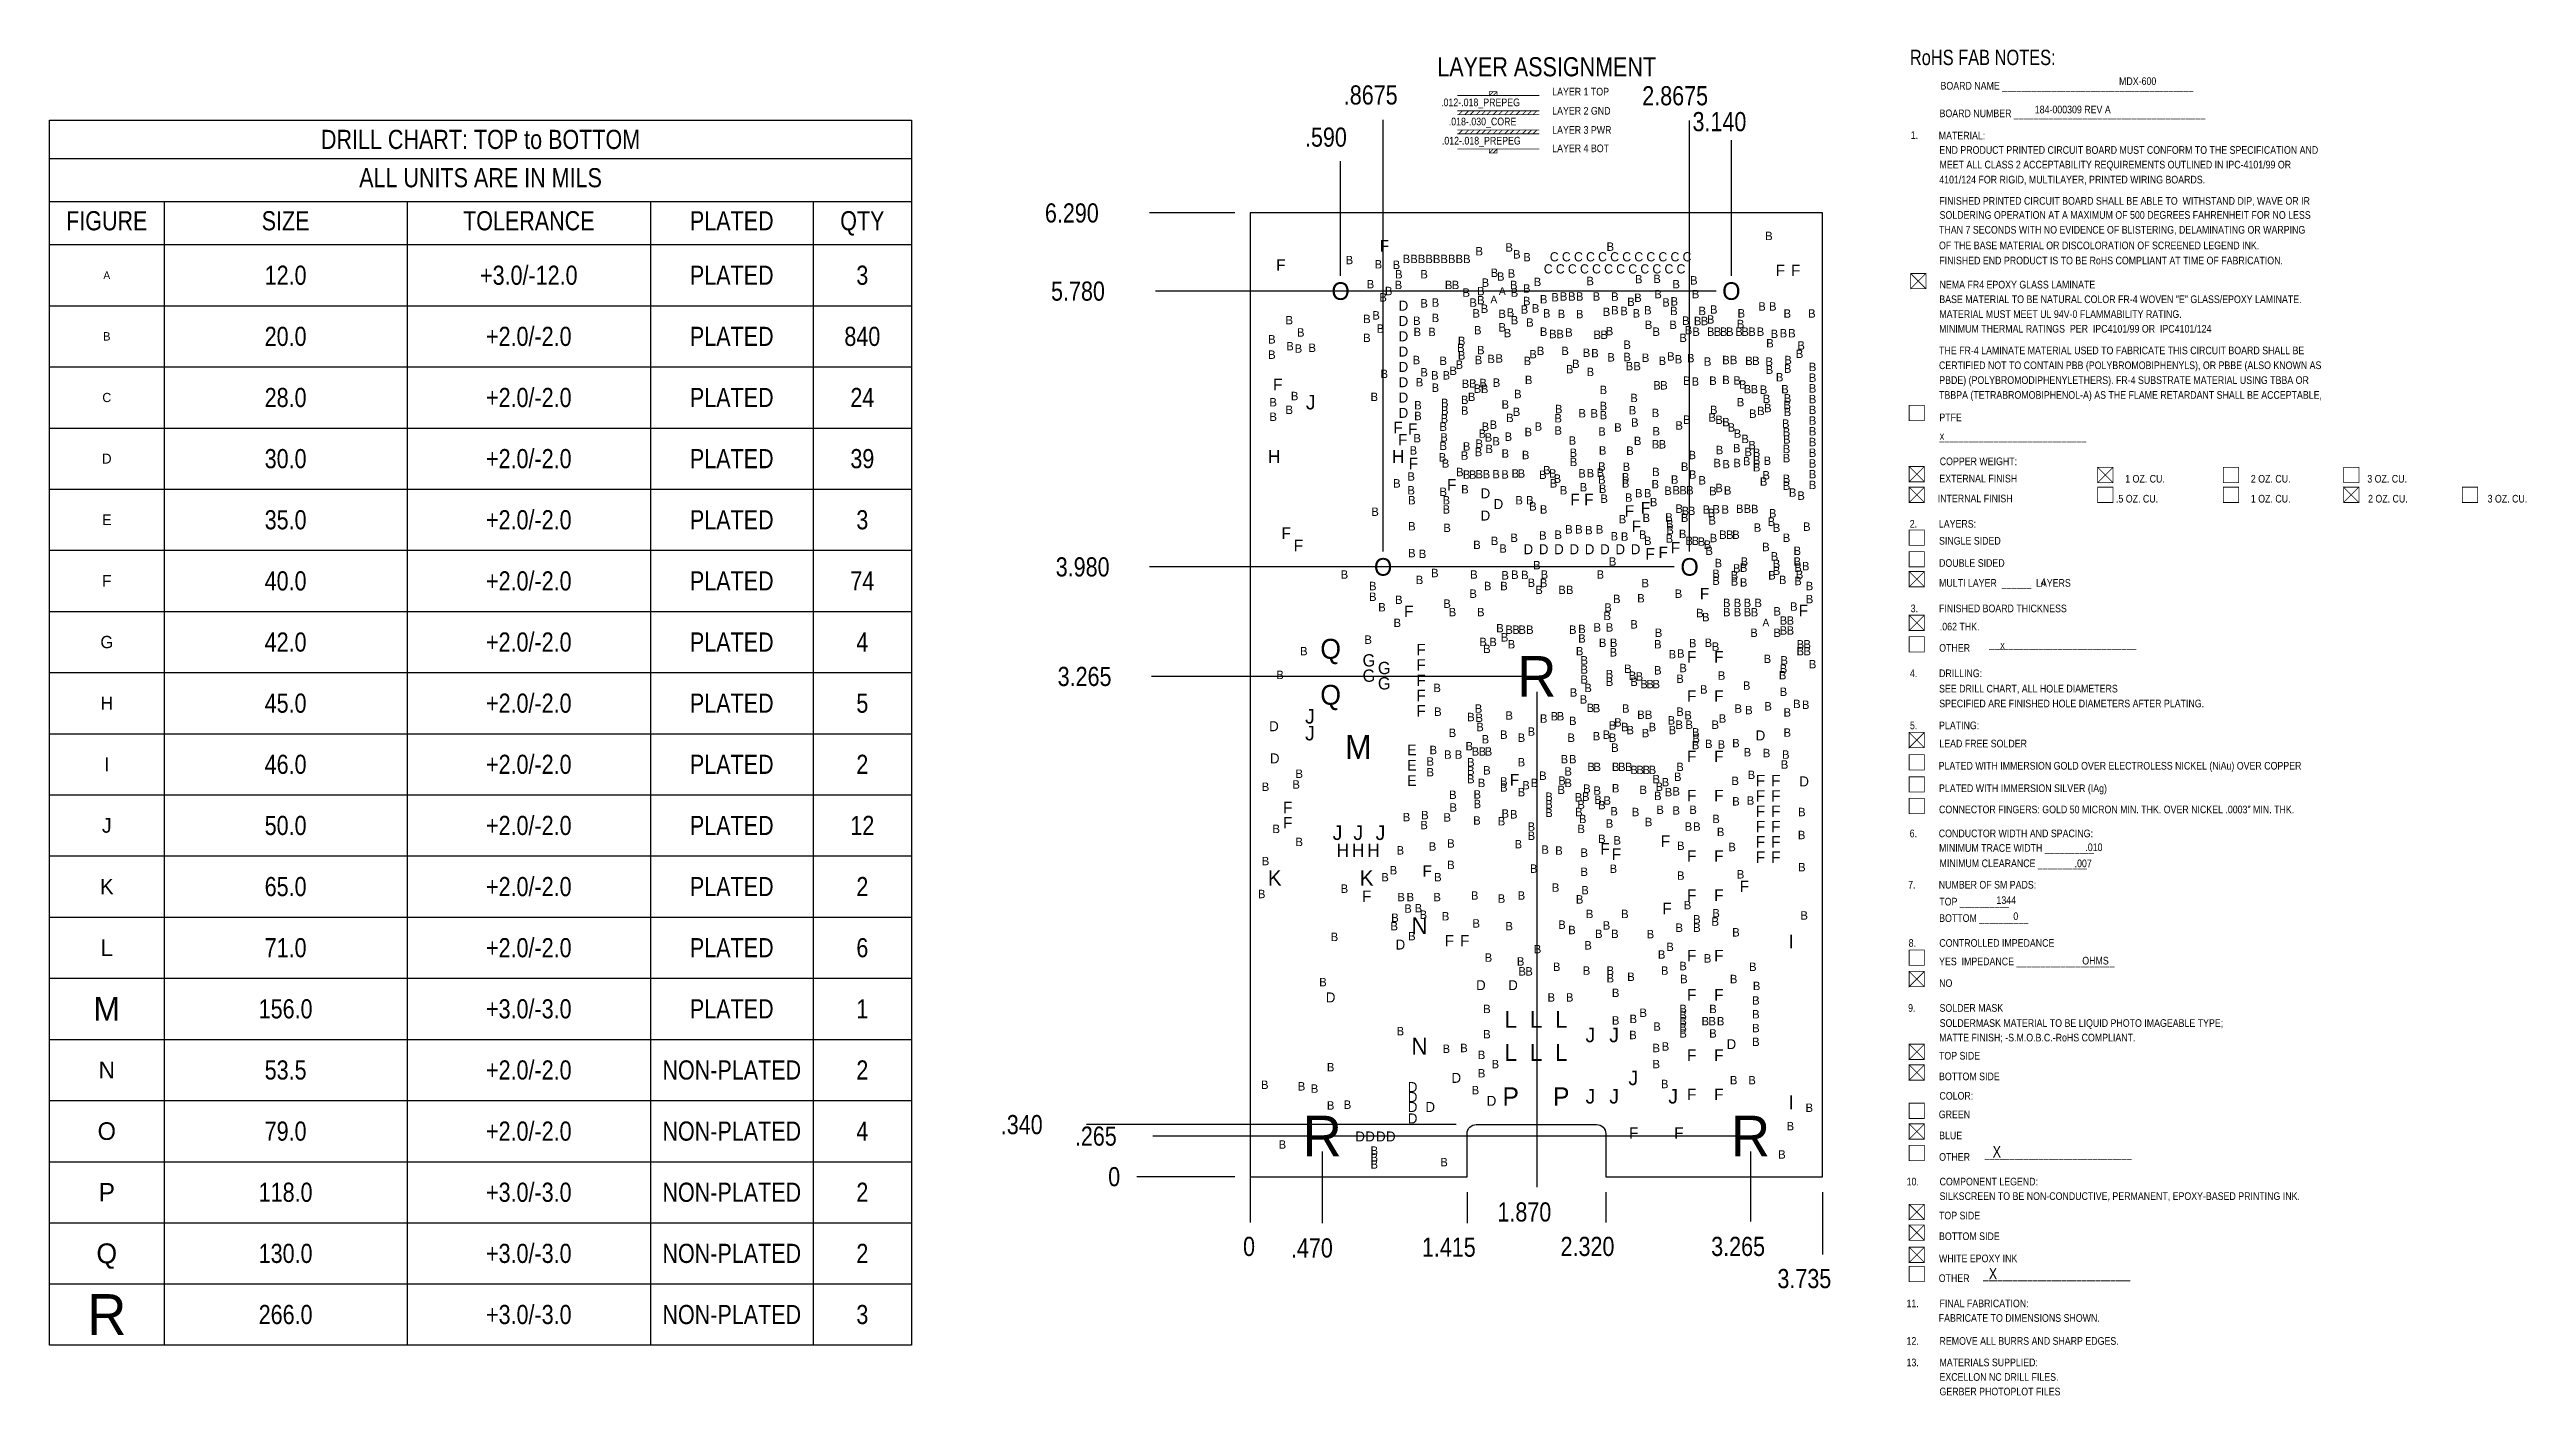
# Model space of a CAD drawing. Extents: x -7.8 to 8.3, y -1.4 to 7.4.
import ezdxf
from ezdxf.enums import TextEntityAlignment as Align

# ---------------------------------------------------------------- set-up
doc = ezdxf.new("R2010")
doc.units = 0
for name, color, linetype in [('BG_DIMENSION', 7, 'CONTINUOUS'), ('BG_FAB', 7, 'CONTINUOUS'), ('BG_OUTLINE', 7, 'CONTINUOUS'), ('MA_NCLEGEND-1-4', 7, 'CONTINUOUS')]:
    doc.layers.add(name, color=color, linetype=linetype)

msp = doc.modelspace()

# ---------------------------------------------------------------- texts
at = {"layer": 'BG_DIMENSION', "width": 0.84}
for s, p in [('.8675', (0.611, 6.9975)), ('2.8675', (2.5585, 6.9925)), ('3.140', (2.8865, 6.8235)), ('.590', (0.3575, 6.7225)), ('6.290', (-1.3395, 6.2275)), ('5.780', (-1.2995, 5.7175)), ('3.980', (-1.269, 3.9175)), ('3.265', (-1.2565, 3.2025)), ('.340', (-1.6275, 0.2775)), ('.265', (-1.144, 0.2025)), ('0', (-0.9265, -0.0625)), ('1.870', (1.6135, -0.2925)), ('0', (-0.0465, -0.5175)), ('0', (-0.0465, -0.5175)), ('.470', (0.266, -0.5275)), ('1.415', (1.1205, -0.5225)), ('2.320', (2.0255, -0.5175)), ('3.265', (3.0085, -0.5175)), ('3.735', (3.4405, -0.7275))]:
    msp.add_text(s, height=0.125, dxfattribs=at).set_placement(p)
at = {"layer": 'BG_FAB'}
for s, height, width, p in [('LAYER ASSIGNMENT', 0.125, 0.84, (1.221, 7.1816)), ('RoHS FAB NOTES:', 0.1, 0.8, (4.305, 7.255)), ('BOARD NAME _______________________________________', 0.05, 0.86, (4.505, 7.095)), ('MDX-600', 0.05, 0.86, (5.67, 7.125)), ('.012-.018_PREPEG', 0.05, 0.86, (1.246, 6.9866)), ('LAYER 1 TOP', 0.05, 0.86, (1.971, 7.0566)), ('LAYER 2 GND', 0.05, 0.86, (1.971, 6.9316)), ('BOARD NUMBER _______________________________________', 0.05, 0.86, (4.4985, 6.915)), ('184-000309 REV A', 0.05, 0.86, (5.12, 6.94)), ('.018-.030_CORE', 0.05, 0.86, (1.296, 6.8616)), ('LAYER 3 PWR', 0.05, 0.86, (1.971, 6.8066)), ('1.', 0.05, 0.86, (4.3105, 6.773)), ('MATERIAL:', 0.05, 0.86, (4.4935, 6.77)), ('.012-.018_PREPEG', 0.05, 0.86, (1.251, 6.7366)), ('LAYER 4 BOT', 0.05, 0.86, (1.971, 6.6866)), ('END PRODUCT PRINTED CIRCUIT BOARD MUST CONFORM TO THE SPECIFICATION AND', 0.05, 0.86, (4.4971, 6.6758)), ('MEET ALL CLASS 2 ACCEPTABILITY REQUIREMENTS OUTLINED IN IPC-4101/99 OR', 0.05, 0.86, (4.4981, 6.5805)), ('4101/124 FOR RIGID, MULTILAYER, PRINTED WIRING BOARDS.', 0.05, 0.86, (4.4966, 6.4826)), ('FINISHED PRINTED CIRCUIT BOARD SHALL BE ABLE TO  WITHSTAND DIP, WAVE OR IR', 0.05, 0.86, (4.4968, 6.3436)), ('THAN 7 SECONDS WITH NO EVIDENCE OF BLISTERING, DELAMINATING OR WARPING', 0.05, 0.86, (4.4954, 6.1549)), ('SOLDERING OPERATION AT A MAXIMUM OF 500 DEGREES FAHRENHEIT FOR NO LESS', 0.05, 0.86, (4.4988, 6.2517)), ('OF THE BASE MATERIAL OR DISCOLORATION OF SCREENED LEGEND INK.', 0.05, 0.86, (4.4951, 6.053)), ('FINISHED END PRODUCT IS TO BE RoHS COMPLIANT AT TIME OF FABRICATION.', 0.05, 0.86, (4.4968, 5.9545)), ('NEMA FR4 EPOXY GLASS LAMINATE', 0.05, 0.86, (4.4985, 5.797)), ('BASE MATERIAL TO BE NATURAL COLOR FR-4 WOVEN "E" GLASS/EPOXY LAMINATE.', 0.05, 0.86, (4.497, 5.7016)), ('MINIMUM THERMAL RATINGS  PER  IPC4101/99 OR  IPC4101/124', 0.05, 0.86, (4.4961, 5.5089)), ('MATERIAL MUST MEET UL 94V-0 FLAMMABILITY RATING.', 0.05, 0.86, (4.4971, 5.6048)), ('THE FR-4 LAMINATE MATERIAL USED TO FABRICATE THIS CIRCUIT BOARD SHALL BE', 0.05, 0.86, (4.4954, 5.3676)), ('CERTIFIED NOT TO CONTAIN PBB (POLYBROMOBIPHENYLS), OR PBBE (ALSO KNOWN AS', 0.05, 0.86, (4.495, 5.2708)), ('PBDE) (POLYBROMODIPHENYLETHERS). FR-4 SUBSTRATE MATERIAL USING TBBA OR', 0.05, 0.86, (4.4965, 5.1739)), ('TBBPA (TETRABROMOBIPHENOL-A) AS THE FLAME RETARDANT SHALL BE ACCEPTABLE,', 0.05, 0.86, (4.4954, 5.0771)), ('PTFE', 0.05, 0.86, (4.4972, 4.9308)), ('______________________________', 0.05, 0.86, (4.4973, 4.8078)), ('x', 0.05, 0.86, (4.5, 4.81)), ('COPPER WEIGHT:', 0.05, 0.86, (4.4997, 4.6438)), ('EXTERNAL FINISH', 0.05, 0.86, (4.4972, 4.5313)), ('1 OZ. CU.', 0.05, 0.86, (5.71, 4.53)), ('2 OZ. CU.', 0.05, 0.86, (6.53, 4.53)), ('3 OZ. CU.', 0.05, 0.86, (7.29, 4.53)), ('INTERNAL FINISH', 0.05, 0.86, (4.4867, 4.4013)), ('.5 OZ. CU.', 0.05, 0.86, (5.65, 4.4)), ('1 OZ. CU.', 0.05, 0.86, (6.53, 4.4)), ('2 OZ. CU.', 0.05, 0.86, (7.295, 4.4)), ('3 OZ. CU.', 0.05, 0.86, (8.075, 4.4)), ('2.', 0.05, 0.86, (4.3042, 4.2358)), ('LAYERS:', 0.05, 0.86, (4.4942, 4.2358)), ('SINGLE SIDED', 0.05, 0.86, (4.4953, 4.1253)), ('DOUBLE SIDED', 0.05, 0.86, (4.4953, 3.9803)), ('MULTI LAYER  ______  LAYERS', 0.05, 0.86, (4.4953, 3.8503)), ('4', 0.05, 0.86, (5.16, 3.855)), ('3.', 0.05, 0.86, (4.3101, 3.6838)), ('FINISHED BOARD THICKNESS', 0.05, 0.86, (4.4951, 3.6838)), ('.062 THK.', 0.05, 0.86, (4.5003, 3.5653)), ('OTHER', 0.05, 0.86, (4.4963, 3.4263)), ('______________________________', 0.05, 0.86, (4.8228, 3.4518)), ('x', 0.05, 0.86, (4.895, 3.445)), ('4.', 0.05, 0.86, (4.3053, 3.2603)), ('DRILLING:', 0.05, 0.86, (4.4953, 3.2603)), ('SEE DRILL CHART, ALL HOLE DIAMETERS', 0.05, 0.86, (4.4953, 3.1603)), ('SPECIFIED ARE FINISHED HOLE DIAMETERS AFTER PLATING.', 0.05, 0.86, (4.4963, 3.0633)), ('5.', 0.05, 0.86, (4.3053, 2.9203)), ('PLATING:', 0.05, 0.86, (4.4953, 2.9203)), ('LEAD FREE SOLDER', 0.05, 0.86, (4.497, 2.8019)), ('PLATED WITH IMMERSION GOLD OVER ELECTROLESS NICKEL (NiAu) OVER COPPER', 0.05, 0.86, (4.4925, 2.6569)), ('PLATED WITH IMMERSION SILVER (IAg)', 0.05, 0.86, (4.495, 2.5103)), ('6.', 0.05, 0.86, (4.3035, 2.2153)), ('CONDUCTOR WIDTH AND SPACING:', 0.05, 0.86, (4.4935, 2.2153)), ('CONNECTOR FINGERS: GOLD 50 MICRON MIN. THK. OVER NICKEL .0003" MIN. THK.', 0.05, 0.86, (4.495, 2.3718)), ('MINIMUM TRACE WIDTH __________', 0.05, 0.86, (4.4955, 2.1203)), ('.010', 0.05, 0.86, (5.45, 2.125)), ('MINIMUM CLEARANCE __________', 0.05, 0.86, (4.4985, 2.0203)), ('.007', 0.05, 0.86, (5.38, 2.02)), ('7.', 0.05, 0.86, (4.2935, 1.8803)), ('NUMBER OF SM PADS:', 0.05, 0.86, (4.4935, 1.8803)), ('TOP __________', 0.05, 0.86, (4.497, 1.7703)), ('1344', 0.05, 0.86, (4.87, 1.78)), ('BOTTOM __________', 0.05, 0.86, (4.496, 1.6628)), ('0', 0.05, 0.86, (4.98, 1.675)), ('8.', 0.05, 0.86, (4.297, 1.5003)), ('CONTROLLED IMPEDANCE', 0.05, 0.86, (4.497, 1.5003)), ('YES  IMPEDANCE ____________________', 0.05, 0.86, (4.4955, 1.3798)), ('OHMS', 0.05, 0.86, (5.43, 1.385)), ('NO', 0.05, 0.86, (4.496, 1.2383)), ('9.', 0.05, 0.86, (4.2935, 1.0763)), ('SOLDER MASK', 0.05, 0.86, (4.4985, 1.0763)), ('SOLDERMASK MATERIAL TO BE LIQUID PHOTO IMAGEABLE TYPE;', 0.05, 0.86, (4.4993, 0.9778)), ('TOP SIDE', 0.05, 0.86, (4.495, 0.7644)), ('MATTE FINISH; -S.M.O.B.C.-RoHS COMPLIANT.', 0.05, 0.86, (4.496, 0.8829)), ('BOTTOM SIDE', 0.05, 0.86, (4.495, 0.6294)), ('COLOR:', 0.05, 0.86, (4.498, 0.5029)), ('GREEN', 0.05, 0.86, (4.4935, 0.3814)), ('BLUE', 0.05, 0.86, (4.496, 0.2439)), ('X', 0.075, 0.813333, (4.845, 0.125)), ('OTHER', 0.05, 0.86, (4.496, 0.1039)), ('______________________________', 0.05, 0.86, (4.7933, 0.1223)), ('10.', 0.05, 0.86, (4.2838, -0.0569)), ('SILKSCREEN TO BE NON-CONDUCTIVE, PERMANENT, EPOXY-BASED PRINTING INK.', 0.05, 0.86, (4.4988, -0.1519)), ('COMPONENT LEGEND:', 0.05, 0.86, (4.4988, -0.0569)), ('TOP SIDE', 0.05, 0.86, (4.495, -0.2786)), ('BOTTOM SIDE', 0.05, 0.86, (4.495, -0.4136)), ('WHITE EPOXY INK', 0.05, 0.86, (4.495, -0.5586)), ('OTHER', 0.05, 0.86, (4.4932, -0.6872)), ('X', 0.075, 0.813333, (4.82, -0.67)), ('11.', 0.05, 0.86, (4.2832, -0.8522)), ('FINAL FABRICATION:', 0.05, 0.86, (4.4982, -0.8522)), ('______________________________', 0.05, 0.86, (4.7833, -0.6677)), ('FABRICATE TO DIMENSIONS SHOWN.', 0.05, 0.86, (4.4932, -0.9472)), ('12.', 0.05, 0.86, (4.2832, -1.0972)), ('REMOVE ALL BURRS AND SHARP EDGES.', 0.05, 0.86, (4.4982, -1.0972)), ('13.', 0.05, 0.86, (4.2832, -1.2372)), ('MATERIALS SUPPLIED:', 0.05, 0.86, (4.4982, -1.2372)), ('EXCELLON NC DRILL FILES.', 0.05, 0.86, (4.4982, -1.3322)), ('GERBER PHOTOPLOT FILES', 0.05, 0.86, (4.4982, -1.4272))]:
    msp.add_text(s, height=height, dxfattribs=dict(at, width=width)).set_placement(p)
at = {"layer": 'MA_NCLEGEND-1-4', "width": 0.84}
for s, p in [('DRILL CHART: TOP to BOTTOM', (-5.0225, 6.7075)), ('ALL UNITS ARE IN MILS', (-5.0225, 6.4575)), ('FIGURE', (-7.4615, 6.1765)), ('SIZE', (-6.2945, 6.1765)), ('TOLERANCE', (-4.7075, 6.1765)), ('PLATED', (-3.383, 6.1765)), ('QTY', (-2.531, 6.1765)), ('12.0', (-6.2945, 5.821)), ('+3.0/-12.0', (-4.7075, 5.821)), ('PLATED', (-3.383, 5.821)), ('3', (-2.531, 5.821)), ('20.0', (-6.2945, 5.422)), ('+2.0/-2.0', (-4.7075, 5.422)), ('PLATED', (-3.383, 5.422)), ('840', (-2.531, 5.422)), ('28.0', (-6.2945, 5.023)), ('+2.0/-2.0', (-4.7075, 5.023)), ('PLATED', (-3.383, 5.023)), ('24', (-2.531, 5.023)), ('30.0', (-6.2945, 4.624)), ('+2.0/-2.0', (-4.7075, 4.624)), ('PLATED', (-3.383, 4.624)), ('39', (-2.531, 4.624)), ('35.0', (-6.2945, 4.225)), ('+2.0/-2.0', (-4.7075, 4.225)), ('PLATED', (-3.383, 4.225)), ('3', (-2.531, 4.225)), ('40.0', (-6.2945, 3.826)), ('+2.0/-2.0', (-4.7075, 3.826)), ('PLATED', (-3.383, 3.826)), ('74', (-2.531, 3.826)), ('+2.0/-2.0', (-4.7075, 3.427)), ('42.0', (-6.2945, 3.427)), ('PLATED', (-3.383, 3.427)), ('4', (-2.531, 3.427)), ('45.0', (-6.2945, 3.028)), ('+2.0/-2.0', (-4.7075, 3.028)), ('PLATED', (-3.383, 3.028)), ('5', (-2.531, 3.028)), ('46.0', (-6.2945, 2.629)), ('+2.0/-2.0', (-4.7075, 2.629)), ('PLATED', (-3.383, 2.629)), ('2', (-2.531, 2.629)), ('50.0', (-6.2945, 2.23)), ('+2.0/-2.0', (-4.7075, 2.23)), ('PLATED', (-3.383, 2.23)), ('12', (-2.531, 2.23)), ('65.0', (-6.2945, 1.831)), ('+2.0/-2.0', (-4.7075, 1.831)), ('PLATED', (-3.383, 1.831)), ('2', (-2.531, 1.831)), ('71.0', (-6.2945, 1.432)), ('+2.0/-2.0', (-4.7075, 1.432)), ('PLATED', (-3.383, 1.432)), ('6', (-2.531, 1.432)), ('156.0', (-6.2945, 1.033)), ('+3.0/-3.0', (-4.7075, 1.033)), ('PLATED', (-3.383, 1.033)), ('1', (-2.531, 1.033)), ('53.5', (-6.2945, 0.634)), ('+2.0/-2.0', (-4.7075, 0.634)), ('NON-PLATED', (-3.383, 0.634)), ('2', (-2.531, 0.634)), ('79.0', (-6.2945, 0.235)), ('+2.0/-2.0', (-4.7075, 0.235)), ('NON-PLATED', (-3.383, 0.235)), ('4', (-2.531, 0.235)), ('118.0', (-6.2945, -0.164)), ('+3.0/-3.0', (-4.7075, -0.164)), ('NON-PLATED', (-3.383, -0.164)), ('2', (-2.531, -0.164)), ('130.0', (-6.2945, -0.563)), ('+3.0/-3.0', (-4.7075, -0.563)), ('NON-PLATED', (-3.383, -0.563)), ('2', (-2.531, -0.563)), ('266.0', (-6.2945, -0.962)), ('+3.0/-3.0', (-4.7075, -0.962)), ('NON-PLATED', (-3.383, -0.962)), ('3', (-2.531, -0.962))]:
    msp.add_text(s, height=0.125, dxfattribs=at).set_placement(p, align=Align.CENTER)
at = {"layer": 'MA_NCLEGEND-1-4'}
for s, height, p in [('B', 0.055, (3.385, 6.14)), ('F', 0.075, (0.2, 5.95)), ('B', 0.055, (0.6475, 5.9825)), ('B', 0.055, (0.8365, 5.955)), ('F', 0.075, (0.875, 6.075)), ('B', 0.055, (1.02, 5.99)), ('B', 0.055, (1.0692, 5.99)), ('B', 0.055, (1.1184, 5.99)), ('B', 0.055, (1.1676, 5.99)), ('B', 0.055, (1.2168, 5.99)), ('B', 0.055, (1.266, 5.99)), ('B', 0.055, (1.3153, 5.99)), ('B', 0.055, (1.3645, 5.99)), ('B', 0.055, (1.4137, 5.99)), ('B', 0.055, (1.495, 6.04)), ('B', 0.055, (1.69, 6.065)), ('B', 0.055, (1.74, 6.02)), ('B', 0.055, (1.80648, 6.00148)), ('C', 0.06, (1.9844, 6.0037)), ('C', 0.06, (2.0631, 6.0037)), ('C', 0.06, (2.1419, 6.0037)), ('C', 0.06, (2.2206, 6.0037)), ('C', 0.06, (2.2993, 6.0037)), ('B', 0.055, (2.35, 6.07)), ('C', 0.06, (2.3781, 6.0037)), ('C', 0.06, (2.4568, 6.0037)), ('C', 0.06, (2.5355, 6.0037)), ('C', 0.06, (2.6143, 6.0037)), ('C', 0.06, (2.693, 6.0037)), ('C', 0.06, (2.7718, 6.0037)), ('C', 0.06, (2.8505, 6.0037)), ('A', 0.05, (-7.4615, 5.8835)), ('O', 0.115, (0.59, 5.78)), ('B', 0.055, (0.785, 5.825)), ('B', 0.055, (0.9542, 5.95159)), ('B', 0.055, (0.9675, 5.82)), ('B', 0.055, (0.97, 5.89)), ('B', 0.055, (1.135, 5.89)), ('B', 0.055, (1.295, 5.82)), ('B', 0.055, (1.34, 5.82)), ('B', 0.055, (1.53488, 5.835)), ('B', 0.055, (1.59403, 5.89935)), ('B', 0.055, (1.635, 5.875)), ('B', 0.055, (1.705, 5.895)), ('B', 0.055, (1.72, 5.82)), ('B', 0.055, (1.805, 5.797)), ('B', 0.055, (1.875, 5.84)), ('C', 0.06, (1.945, 5.925)), ('C', 0.06, (2.0237, 5.925)), ('C', 0.06, (2.1025, 5.925)), ('C', 0.06, (2.1812, 5.925)), ('B', 0.055, (2.2185, 5.84604)), ('C', 0.06, (2.2599, 5.925)), ('C', 0.06, (2.3387, 5.925)), ('C', 0.06, (2.4174, 5.925)), ('C', 0.06, (2.4962, 5.925)), ('B', 0.055, (2.53531, 5.85783)), ('C', 0.06, (2.5749, 5.925)), ('C', 0.06, (2.6537, 5.925)), ('B', 0.055, (2.655, 5.86)), ('C', 0.06, (2.7324, 5.925)), ('B', 0.055, (2.78, 5.825)), ('C', 0.06, (2.8111, 5.925)), ('B', 0.055, (2.895, 5.85)), ('O', 0.115, (3.14, 5.78)), ('F', 0.075, (3.46, 5.915)), ('F', 0.075, (3.56, 5.915)), ('B', 0.055, (0.86731, 5.73892)), ('B', 0.055, (0.9035, 5.7805)), ('D', 0.065, (1, 5.685)), ('B', 0.055, (1.135, 5.7)), ('B', 0.055, (1.209, 5.705)), ('B', 0.055, (1.41, 5.77)), ('B', 0.055, (1.455, 5.705)), ('B', 0.055, (1.475, 5.6345)), ('B', 0.055, (1.505, 5.78)), ('B', 0.055, (1.50527, 5.7205)), ('B', 0.055, (1.529, 5.665)), ('A', 0.05, (1.59, 5.725)), ('A', 0.05, (1.645, 5.78)), ('B', 0.055, (1.6445, 5.6317)), ('B', 0.055, (1.6985, 5.64)), ('B', 0.055, (1.72447, 5.77)), ('B', 0.055, (1.79, 5.66)), ('B', 0.055, (1.805, 5.715)), ('B', 0.055, (1.8625, 5.6675)), ('B', 0.055, (1.915, 5.7265)), ('B', 0.055, (1.935, 5.635)), ('B', 0.055, (1.99, 5.74)), ('B', 0.055, (2.03105, 5.63095)), ('B', 0.055, (2.045, 5.745)), ('B', 0.055, (2.099, 5.745)), ('B', 0.055, (2.1502, 5.745)), ('B', 0.055, (2.1502, 5.63)), ('B', 0.055, (2.2595, 5.745)), ('B', 0.055, (2.32526, 5.64474)), ('B', 0.055, (2.38, 5.744)), ('B', 0.055, (2.38, 5.655)), ('B', 0.055, (2.44, 5.65)), ('B', 0.055, (2.485, 5.71)), ('B', 0.055, (2.52, 5.635)), ('B', 0.055, (2.5305, 5.7365)), ('B', 0.055, (2.595, 5.655)), ('B', 0.055, (2.6615, 5.76)), ('B', 0.055, (2.7135, 5.706)), ('B', 0.055, (2.765, 5.65055)), ('B', 0.055, (2.76772, 5.71305)), ('B', 0.055, (2.9065, 5.7605)), ('B', 0.055, (2.94995, 5.65055)), ('B', 0.055, (3.025, 5.66)), ('B', 0.055, (3.205, 5.635)), ('B', 0.055, (3.34, 5.68)), ('B', 0.055, (3.41, 5.68)), ('B', 0.055, (3.505, 5.6335)), ('B', 0.055, (3.66521, 5.63384)), ('B', 0.055, (-7.4615, 5.4845)), ('B', 0.055, (0.255, 5.59)), ('B', 0.055, (0.33, 5.51)), ('B', 0.055, (0.7618, 5.5982)), ('B', 0.055, (0.7618, 5.475)), ('B', 0.055, (0.8215, 5.6215)), ('B', 0.055, (0.8498, 5.535)), ('D', 0.065, (1, 5.585)), ('D', 0.065, (1, 5.485)), ('B', 0.055, (1.0875, 5.5865)), ('B', 0.055, (1.0905, 5.5135)), ('B', 0.055, (1.18656, 5.51344)), ('B', 0.055, (1.209, 5.605)), ('B', 0.055, (1.485, 5.525)), ('B', 0.055, (1.645, 5.54339)), ('B', 0.055, (1.6791, 5.5059)), ('B', 0.055, (1.725, 5.59)), ('B', 0.055, (1.8255, 5.575)), ('B', 0.055, (1.915, 5.515)), ('B', 0.055, (1.975, 5.5)), ('B', 0.055, (2.0222, 5.5)), ('B', 0.055, (2.08, 5.51)), ('B', 0.055, (2.265, 5.495)), ('B', 0.055, (2.31, 5.495)), ('B', 0.055, (2.345, 5.5187)), ('B', 0.055, (2.6, 5.56)), ('B', 0.055, (2.65, 5.515)), ('B', 0.055, (2.76, 5.56)), ('B', 0.055, (2.82506, 5.47506)), ('B', 0.055, (2.84283, 5.58716)), ('B', 0.055, (2.86, 5.525)), ('B', 0.055, (2.91, 5.515)), ('B', 0.055, (2.92, 5.585)), ('B', 0.055, (2.965, 5.585)), ('B', 0.055, (3.005, 5.595)), ('B', 0.055, (3.005, 5.515)), ('B', 0.055, (3.05, 5.515)), ('B', 0.055, (3.09, 5.515)), ('B', 0.055, (3.13, 5.515)), ('B', 0.055, (3.19, 5.515)), ('B', 0.055, (3.2, 5.565)), ('B', 0.055, (3.23, 5.515)), ('B', 0.055, (3.275, 5.515)), ('B', 0.055, (3.33, 5.515)), ('B', 0.055, (3.42097, 5.50098)), ('B', 0.055, (3.48, 5.505)), ('B', 0.055, (3.535, 5.505)), ('B', 0.055, (0.1415, 5.465)), ('B', 0.055, (0.1415, 5.365)), ('B', 0.055, (0.26, 5.4205)), ('B', 0.055, (0.315, 5.405)), ('B', 0.055, (0.405, 5.41)), ('D', 0.065, (1, 5.385)), ('B', 0.055, (1.085, 5.33)), ('B', 0.055, (1.26, 5.325)), ('B', 0.055, (1.37497, 5.4099)), ('B', 0.055, (1.38, 5.455)), ('B', 0.055, (1.38001, 5.35989)), ('B', 0.055, (1.49, 5.33)), ('B', 0.055, (1.505, 5.395)), ('B', 0.055, (1.5725, 5.3375)), ('B', 0.055, (1.625, 5.3405)), ('B', 0.055, (1.809, 5.324)), ('B', 0.055, (1.84593, 5.36825)), ('B', 0.055, (1.895, 5.39)), ('B', 0.055, (2.055, 5.39)), ('B', 0.055, (2.195, 5.3775)), ('B', 0.055, (2.25, 5.375)), ('B', 0.055, (2.355, 5.3476)), ('B', 0.055, (2.46, 5.43)), ('B', 0.055, (2.46, 5.35)), ('B', 0.055, (2.58, 5.345)), ('B', 0.055, (2.69, 5.325)), ('B', 0.055, (2.7454, 5.3534)), ('B', 0.055, (2.795, 5.335)), ('B', 0.055, (2.875, 5.34246)), ('B', 0.055, (2.985, 5.32)), ('B', 0.055, (3.105, 5.33)), ('B', 0.055, (3.15459, 5.33042)), ('B', 0.055, (3.255, 5.325)), ('B', 0.055, (3.3, 5.325)), ('B', 0.055, (3.38725, 5.32)), ('B', 0.055, (3.39201, 5.43945)), ('B', 0.055, (3.51, 5.33)), ('B', 0.055, (3.585, 5.3706)), ('B', 0.055, (3.59499, 5.425)), ('F', 0.075, (0.18, 5.17)), ('B', 0.055, (0.875, 5.24)), ('D', 0.065, (1, 5.285)), ('D', 0.065, (1, 5.185)), ('B', 0.055, (1.105, 5.185)), ('B', 0.055, (1.135, 5.25)), ('B', 0.055, (1.205, 5.23)), ('B', 0.055, (1.2085, 5.1495)), ('B', 0.055, (1.28, 5.23)), ('B', 0.055, (1.325, 5.26)), ('B', 0.055, (1.365, 5.3)), ('B', 0.055, (1.405, 5.175)), ('B', 0.055, (1.45318, 5.17683)), ('B', 0.055, (1.52, 5.18)), ('B', 0.055, (1.6075, 5.1825)), ('B', 0.055, (1.8172, 5.2)), ('B', 0.055, (2.085, 5.27016)), ('B', 0.055, (2.125, 5.305)), ('B', 0.055, (2.22, 5.2525)), ('B', 0.055, (2.475, 5.29)), ('B', 0.055, (2.525, 5.29)), ('B', 0.055, (2.655, 5.165)), ('B', 0.055, (2.7, 5.165)), ('B', 0.055, (2.85, 5.195)), ('B', 0.055, (2.905, 5.19)), ('B', 0.055, (3.02, 5.195)), ('B', 0.055, (3.105, 5.2)), ('B', 0.055, (3.17747, 5.19669)), ('B', 0.055, (3.215, 5.17)), ('B', 0.055, (3.3886, 5.26679)), ('B', 0.055, (3.455, 5.2179)), ('B', 0.055, (3.5075, 5.27375)), ('B', 0.055, (3.67, 5.285)), ('B', 0.055, (3.67, 5.215)), ('B', 0.055, (3.67, 5.145)), ('C', 0.06, (-7.4615, 5.0855)), ('B', 0.055, (0.15, 5.0545)), ('B', 0.055, (0.255, 5.005)), ('B', 0.055, (0.29, 5.095)), ('J', 0.095, (0.395, 5.055)), ('B', 0.055, (0.81, 5.09)), ('D', 0.065, (1, 5.085)), ('D', 0.065, (1, 4.985)), ('B', 0.055, (1.095, 5.035)), ('B', 0.055, (1.27, 5.05)), ('B', 0.055, (1.27, 5)), ('B', 0.055, (1.4, 5.07)), ('B', 0.055, (1.4, 5)), ('B', 0.055, (1.445, 5.09)), ('B', 0.055, (1.48318, 5.14318)), ('B', 0.055, (1.53001, 5.14127)), ('B', 0.055, (1.665, 5.04)), ('B', 0.055, (1.7381, 4.99191)), ('B', 0.055, (1.74661, 5.10839)), ('B', 0.055, (2.01332, 5.01016)), ('B', 0.055, (2.305, 5.135)), ('B', 0.055, (2.305, 5.03)), ('B', 0.055, (2.495, 5.0025)), ('B', 0.055, (2.505, 5.0825)), ('B', 0.055, (2.645, 4.985)), ('B', 0.055, (3.025, 5.005)), ('B', 0.055, (3.2, 5.055)), ('B', 0.055, (3.245, 5.14)), ('B', 0.055, (3.29, 5.14)), ('B', 0.055, (3.33265, 4.99795)), ('B', 0.055, (3.35, 5.13659)), ('B', 0.055, (3.37, 5.07693)), ('B', 0.055, (3.37797, 5.01693)), ('B', 0.055, (3.49, 5.14)), ('B', 0.055, (3.50434, 5.03631)), ('B', 0.055, (3.50601, 4.99122)), ('B', 0.055, (3.50663, 5.08013)), ('B', 0.055, (3.67, 5.075)), ('B', 0.055, (3.67, 5.005)), ('B', 0.055, (0.15, 4.96)), ('F', 0.075, (0.965, 4.89)), ('F', 0.075, (1.06, 4.88)), ('B', 0.055, (1.095, 4.965)), ('B', 0.055, (1.26, 4.895)), ('B', 0.055, (1.265, 4.825)), ('B', 0.055, (1.2675, 4.9475)), ('B', 0.055, (1.515, 4.85)), ('B', 0.055, (1.535, 4.895)), ('B', 0.055, (1.555, 4.825)), ('B', 0.055, (1.58677, 4.90823)), ('B', 0.055, (1.685, 4.83)), ('B', 0.055, (1.695, 4.9525)), ('B', 0.055, (1.815, 4.86)), ('B', 0.055, (1.8809, 4.8959)), ('B', 0.055, (2.01, 4.95)), ('B', 0.055, (2.01, 4.87)), ('B', 0.055, (2.1665, 4.98252)), ('B', 0.055, (2.24525, 4.98205)), ('B', 0.055, (2.29585, 4.8636)), ('B', 0.055, (2.305, 4.97)), ('B', 0.055, (2.4, 4.89)), ('B', 0.055, (2.51, 4.9225)), ('B', 0.055, (2.65, 4.865)), ('B', 0.055, (2.79931, 4.90293)), ('B', 0.055, (2.85, 4.94065)), ('B', 0.055, (3.015, 4.955)), ('B', 0.055, (3.06, 4.94)), ('B', 0.055, (3.105, 4.925)), ('B', 0.055, (3.14, 4.89)), ('B', 0.055, (3.18, 4.85)), ('B', 0.055, (3.28, 4.98)), ('B', 0.055, (3.495, 4.915)), ('B', 0.055, (3.5, 4.86)), ('B', 0.055, (3.67, 4.935)), ('B', 0.055, (3.67, 4.865)), ('D', 0.065, (-7.4615, 4.6865)), ('H', 0.085, (0.156, 4.701)), ('H', 0.085, (0.966, 4.701)), ('F', 0.075, (0.995, 4.81)), ('F', 0.075, (1.065, 4.655)), ('B', 0.055, (1.065, 4.74)), ('B', 0.055, (1.09, 4.82)), ('B', 0.055, (1.255, 4.695)), ('B', 0.055, (1.26, 4.77)), ('B', 0.055, (1.39902, 4.70636)), ('B', 0.055, (1.4125, 4.76635)), ('B', 0.055, (1.49, 4.73)), ('B', 0.055, (1.495, 4.78409)), ('B', 0.055, (1.56, 4.75)), ('B', 0.055, (1.605, 4.8)), ('B', 0.055, (1.665, 4.72)), ('B', 0.055, (1.7975, 4.71)), ('B', 0.055, (2.10247, 4.805)), ('B', 0.055, (2.109, 4.725)), ('B', 0.055, (2.11, 4.665)), ('B', 0.055, (2.3, 4.74)), ('B', 0.055, (2.47842, 4.73842)), ('B', 0.055, (2.5285, 4.8025)), ('B', 0.055, (2.6455, 4.7805)), ('B', 0.055, (2.69, 4.78)), ('B', 0.055, (2.885, 4.71)), ('B', 0.055, (3.0625, 4.7425)), ('B', 0.055, (3.175, 4.755)), ('B', 0.055, (3.23, 4.815)), ('B', 0.055, (3.24, 4.67)), ('B', 0.055, (3.25, 4.73)), ('B', 0.055, (3.275, 4.775)), ('B', 0.055, (3.305, 4.725)), ('B', 0.055, (3.305, 4.675)), ('B', 0.055, (3.375, 4.6727)), ('B', 0.055, (3.5, 4.75)), ('B', 0.055, (3.5, 4.69)), ('B', 0.055, (3.50165, 4.81158)), ('B', 0.055, (3.67, 4.795)), ('B', 0.055, (3.67, 4.725)), ('B', 0.055, (0.95715, 4.525)), ('B', 0.055, (1.05047, 4.57)), ('B', 0.055, (1.275, 4.655)), ('F', 0.075, (1.315, 4.515)), ('B', 0.055, (1.36814, 4.59907)), ('B', 0.055, (1.4125, 4.5825)), ('B', 0.055, (1.4525, 4.58223)), ('B', 0.055, (1.495, 4.585)), ('B', 0.055, (1.5415, 4.585)), ('B', 0.055, (1.605, 4.585)), ('B', 0.055, (1.66318, 4.58361)), ('B', 0.055, (1.73, 4.58958)), ('B', 0.055, (1.77, 4.58952)), ('B', 0.055, (1.91, 4.581)), ('B', 0.055, (1.93612, 4.6113)), ('B', 0.055, (1.975, 4.59)), ('B', 0.055, (1.97934, 4.525)), ('B', 0.055, (2.00486, 4.55581)), ('B', 0.055, (2.16553, 4.59031)), ('B', 0.055, (2.175, 4.5)), ('B', 0.055, (2.22, 4.592)), ('B', 0.055, (2.285, 4.595)), ('B', 0.055, (2.295, 4.635)), ('B', 0.055, (2.295, 4.55)), ('B', 0.055, (2.45, 4.565)), ('B', 0.055, (2.45, 4.525)), ('B', 0.055, (2.455, 4.63354)), ('B', 0.055, (2.64386, 4.52)), ('B', 0.055, (2.6475, 4.6)), ('B', 0.055, (2.77, 4.55)), ('B', 0.055, (2.835, 4.63408)), ('B', 0.055, (2.8875, 4.5825)), ('B', 0.055, (2.95, 4.545)), ('B', 0.055, (3.04746, 4.65777)), ('B', 0.055, (3.10566, 4.6504)), ('B', 0.055, (3.17749, 4.6577)), ('B', 0.055, (3.305, 4.63)), ('B', 0.055, (3.35056, 4.53701)), ('B', 0.055, (3.36733, 4.57793)), ('B', 0.055, (3.5, 4.555)), ('B', 0.055, (3.5, 4.51)), ('B', 0.055, (3.67, 4.655)), ('B', 0.055, (3.67, 4.585)), ('B', 0.055, (3.67, 4.515)), ('B', 0.055, (0.815, 4.34)), ('B', 0.055, (1.05047, 4.48)), ('B', 0.055, (1.055, 4.415)), ('B', 0.055, (1.26, 4.47)), ('B', 0.055, (1.28, 4.415)), ('B', 0.055, (1.28, 4.355)), ('B', 0.055, (1.4015, 4.4865)), ('D', 0.065, (1.535, 4.46)), ('D', 0.065, (1.62, 4.39)), ('B', 0.055, (1.755, 4.415)), ('B', 0.055, (1.825, 4.415)), ('B', 0.055, (1.845, 4.375)), ('B', 0.055, (1.915, 4.355)), ('B', 0.055, (2.045, 4.48)), ('F', 0.075, (2.12, 4.42)), ('F', 0.075, (2.21, 4.42)), ('B', 0.055, (2.3, 4.49)), ('B', 0.055, (2.31, 4.425)), ('B', 0.055, (2.47, 4.432)), ('F', 0.075, (2.475, 4.345)), ('B', 0.055, (2.536, 4.461)), ('F', 0.075, (2.58, 4.365)), ('B', 0.055, (2.594, 4.461)), ('B', 0.055, (2.63275, 4.40298)), ('B', 0.055, (2.72699, 4.47712)), ('B', 0.055, (2.78, 4.48)), ('B', 0.055, (2.79991, 4.3601)), ('B', 0.055, (2.825, 4.48)), ('B', 0.055, (2.84, 4.345)), ('B', 0.055, (2.8693, 4.48)), ('B', 0.055, (2.88085, 4.34587)), ('B', 0.055, (2.97694, 4.35445)), ('B', 0.055, (3.0198, 4.475)), ('B', 0.055, (3.04133, 4.35631)), ('B', 0.055, (3.06, 4.495)), ('B', 0.055, (3.1, 4.355)), ('B', 0.055, (3.11581, 4.4792)), ('B', 0.055, (3.1945, 4.3595)), ('B', 0.055, (3.245, 4.36)), ('B', 0.055, (3.2925, 4.3575)), ('B', 0.055, (3.54, 4.465)), ('B', 0.055, (3.595, 4.445)), ('E', 0.07, (-7.4615, 4.2875)), ('F', 0.075, (0.235, 4.2)), ('B', 0.055, (1.055, 4.245)), ('B', 0.055, (1.285, 4.235)), ('D', 0.065, (1.535, 4.315)), ('B', 0.055, (1.91, 4.185)), ('B', 0.055, (2.01, 4.19)), ('B', 0.055, (2.08, 4.225)), ('B', 0.055, (2.145, 4.225)), ('B', 0.055, (2.21, 4.22)), ('B', 0.055, (2.28, 4.225)), ('B', 0.055, (2.3765, 4.18)), ('B', 0.055, (2.43, 4.2915)), ('B', 0.055, (2.4435, 4.178)), ('F', 0.075, (2.52, 4.245)), ('B', 0.055, (2.56201, 4.19055)), ('B', 0.055, (2.585, 4.3)), ('B', 0.055, (2.733, 4.303)), ('B', 0.055, (2.73799, 4.25945)), ('B', 0.055, (2.74003, 4.2195)), ('B', 0.055, (2.82201, 4.195)), ('B', 0.055, (2.835, 4.30115)), ('B', 0.055, (3.00982, 4.33166)), ('B', 0.055, (3.015, 4.2835)), ('B', 0.055, (3.085, 4.19)), ('B', 0.055, (3.13, 4.19)), ('B', 0.055, (3.17, 4.19)), ('B', 0.055, (3.3105, 4.2365)), ('B', 0.055, (3.401, 4.275)), ('B', 0.055, (3.41, 4.33)), ('B', 0.055, (3.43501, 4.235)), ('B', 0.055, (3.6325, 4.2425)), ('F', 0.075, (0.315, 4.12)), ('B', 0.055, (1.055, 4.07)), ('B', 0.055, (1.125, 4.065)), ('B', 0.055, (1.48, 4.124)), ('B', 0.055, (1.595, 4.15)), ('B', 0.055, (1.65, 4.1)), ('B', 0.055, (1.7225, 4.17)), ('D', 0.065, (1.815, 4.095)), ('D', 0.065, (1.915, 4.095)), ('D', 0.065, (2.015, 4.095)), ('D', 0.065, (2.115, 4.095)), ('D', 0.065, (2.215, 4.095)), ('D', 0.065, (2.315, 4.095)), ('B', 0.055, (2.365, 4.015)), ('D', 0.065, (2.415, 4.095)), ('D', 0.065, (2.515, 4.095)), ('B', 0.055, (2.59445, 4.15055)), ('F', 0.075, (2.61, 4.065)), ('F', 0.075, (2.695, 4.075)), ('B', 0.055, (2.73555, 4.165)), ('F', 0.075, (2.775, 4.105)), ('B', 0.055, (2.865, 4.15002)), ('B', 0.055, (2.905, 4.15)), ('B', 0.055, (2.945, 4.145)), ('B', 0.055, (2.98404, 4.125)), ('B', 0.055, (2.99535, 4.08466)), ('B', 0.055, (3.02316, 4.16815)), ('B', 0.055, (3.225, 4.015)), ('B', 0.055, (3.3655, 4.11)), ('B', 0.055, (3.42141, 4.04859)), ('B', 0.055, (3.5, 4.17)), ('B', 0.055, (3.5705, 4.085)), ('B', 0.055, (3.5705, 4.015)), ('F', 0.075, (-7.4615, 3.8885)), ('B', 0.055, (0.615, 3.93)), ('B', 0.055, (0.8, 3.855)), ('O', 0.115, (0.8675, 3.98)), ('B', 0.055, (1.105, 3.895)), ('B', 0.055, (1.205, 3.94)), ('B', 0.055, (1.46, 3.93)), ('B', 0.055, (1.55, 3.855)), ('B', 0.055, (1.65622, 3.855)), ('B', 0.055, (1.6637, 3.925)), ('B', 0.055, (1.72689, 3.92926)), ('B', 0.055, (1.79249, 3.92751)), ('B', 0.055, (1.835, 3.8765)), ('B', 0.055, (1.871, 3.991)), ('B', 0.055, (1.915, 3.875)), ('B', 0.055, (1.92, 3.93)), ('B', 0.055, (2.285, 3.93)), ('B', 0.055, (2.5781, 3.8739)), ('O', 0.115, (2.8675, 3.98)), ('B', 0.055, (3.03999, 3.89)), ('B', 0.055, (3.04, 3.935)), ('B', 0.055, (3.055, 4.005)), ('B', 0.055, (3.16, 3.925)), ('B', 0.055, (3.16, 3.885)), ('B', 0.055, (3.175, 3.97)), ('B', 0.055, (3.22, 3.975)), ('B', 0.055, (3.22, 3.8785)), ('B', 0.055, (3.405, 3.925)), ('B', 0.055, (3.4345, 4)), ('B', 0.055, (3.4345, 3.955)), ('B', 0.055, (3.475, 3.895)), ('B', 0.055, (3.575, 3.975)), ('B', 0.055, (3.575, 3.888)), ('B', 0.055, (3.585, 3.93)), ('B', 0.055, (3.625, 3.985)), ('B', 0.055, (3.65, 3.855)), ('B', 0.055, (0.8, 3.785)), ('B', 0.055, (0.86, 3.7165)), ('B', 0.055, (0.97, 3.765)), ('F', 0.075, (1.035, 3.69)), ('B', 0.055, (1.285, 3.74)), ('B', 0.055, (1.455, 3.805)), ('B', 0.055, (1.885, 3.83)), ('B', 0.055, (2.035, 3.83)), ('B', 0.055, (2.085, 3.83)), ('B', 0.055, (2.335, 3.715)), ('B', 0.055, (2.39241, 3.77076)), ('B', 0.055, (2.55, 3.775)), ('B', 0.055, (2.795, 3.805)), ('F', 0.075, (2.965, 3.805)), ('B', 0.055, (3.11, 3.745)), ('B', 0.055, (3.18, 3.745)), ('B', 0.055, (3.245, 3.745)), ('B', 0.055, (3.315, 3.745)), ('B', 0.055, (3.54769, 3.72097)), ('F', 0.075, (3.61, 3.695)), ('B', 0.055, (3.65, 3.77)), ('B', 0.055, (0.96, 3.615)), ('B', 0.055, (1.32, 3.685)), ('B', 0.055, (1.505, 3.685)), ('B', 0.055, (1.63, 3.58)), ('B', 0.055, (1.69, 3.57)), ('B', 0.055, (1.735, 3.57)), ('B', 0.055, (1.775, 3.57)), ('B', 0.055, (1.825, 3.57)), ('B', 0.055, (2.105, 3.57)), ('B', 0.055, (2.165, 3.575)), ('B', 0.055, (2.265, 3.585)), ('B', 0.055, (2.33, 3.66)), ('B', 0.055, (2.345, 3.585)), ('B', 0.055, (2.505, 3.605)), ('B', 0.055, (2.665, 3.55)), ('B', 0.055, (2.935, 3.67878)), ('B', 0.055, (2.973, 3.652)), ('B', 0.055, (3.11, 3.685)), ('B', 0.055, (3.18, 3.685)), ('B', 0.055, (3.245, 3.685)), ('B', 0.055, (3.28779, 3.55)), ('B', 0.055, (3.29079, 3.68393)), ('A', 0.05, (3.365, 3.617)), ('B', 0.055, (3.43921, 3.69)), ('B', 0.055, (3.43921, 3.55007)), ('B', 0.055, (3.48, 3.63)), ('B', 0.055, (3.48, 3.565)), ('B', 0.055, (3.525, 3.63)), ('B', 0.055, (3.525, 3.565)), ('G', 0.08, (-7.4615, 3.4895)), ('B', 0.055, (0.35, 3.43)), ('Q', 0.13, (0.525, 3.445)), ('G', 0.08, (0.775, 3.37)), ('B', 0.055, (0.77, 3.505)), ('F', 0.075, (1.115, 3.44)), ('B', 0.055, (1.52, 3.49)), ('B', 0.055, (1.545, 3.445)), ('B', 0.055, (1.585, 3.49)), ('B', 0.055, (1.66, 3.52)), ('B', 0.055, (1.705, 3.475)), ('R', 0.266, (1.87, 3.265)), ('B', 0.055, (2.15, 3.43)), ('B', 0.055, (2.16498, 3.5125)), ('B', 0.055, (2.18, 3.37)), ('B', 0.055, (2.3, 3.485)), ('B', 0.055, (2.3702, 3.4225)), ('B', 0.055, (2.37173, 3.485)), ('B', 0.055, (2.66, 3.475)), ('B', 0.055, (2.755, 3.41)), ('B', 0.055, (2.81, 3.4145)), ('F', 0.075, (2.8815, 3.393)), ('B', 0.055, (2.8875, 3.4825)), ('B', 0.055, (2.99, 3.485)), ('B', 0.055, (3.03689, 3.45959)), ('F', 0.075, (3.0585, 3.393)), ('B', 0.055, (3.375, 3.38)), ('B', 0.055, (3.485, 3.37)), ('B', 0.055, (3.59, 3.43)), ('B', 0.055, (3.59074, 3.47429)), ('B', 0.055, (3.635, 3.475)), ('B', 0.055, (3.635, 3.43)), ('B', 0.055, (0.195, 3.275)), ('G', 0.08, (0.775, 3.27)), ('G', 0.08, (0.875, 3.32)), ('G', 0.08, (0.875, 3.22)), ('F', 0.075, (1.115, 3.34)), ('F', 0.075, (1.115, 3.24)), ('B', 0.055, (2.18, 3.31)), ('B', 0.055, (2.18, 3.245)), ('B', 0.055, (2.345, 3.28)), ('B', 0.055, (2.345, 3.23)), ('B', 0.055, (2.465, 3.315)), ('B', 0.055, (2.495, 3.27)), ('B', 0.055, (2.505, 3.23)), ('B', 0.055, (2.54, 3.265)), ('B', 0.055, (2.57, 3.215)), ('B', 0.055, (2.61, 3.215)), ('B', 0.055, (2.65, 3.215)), ('B', 0.055, (2.66, 3.305)), ('B', 0.055, (2.805, 3.25)), ('B', 0.055, (2.825, 3.32)), ('B', 0.055, (3.07613, 3.2705)), ('B', 0.055, (3.4745, 3.273)), ('B', 0.055, (3.48, 3.315)), ('B', 0.055, (3.67, 3.345)), ('H', 0.085, (-7.4615, 3.0905)), ('Q', 0.13, (0.525, 3.145)), ('F', 0.075, (1.115, 3.14)), ('F', 0.075, (1.115, 3.04)), ('B', 0.055, (1.22, 3.19)), ('B', 0.055, (1.49, 3.055)), ('B', 0.055, (2.11, 3.16)), ('B', 0.055, (2.175, 3.115)), ('B', 0.055, (2.205, 3.19)), ('B', 0.055, (2.22, 3.06)), ('B', 0.055, (2.25996, 3.05805)), ('B', 0.055, (2.45074, 3.05571)), ('F', 0.075, (2.8815, 3.137)), ('B', 0.055, (2.96, 3.18)), ('F', 0.075, (3.0585, 3.137)), ('B', 0.055, (3.185, 3.055)), ('B', 0.055, (3.24, 3.205)), ('B', 0.055, (3.25453, 3.04547)), ('B', 0.055, (3.38, 3.07)), ('B', 0.055, (3.48, 3.165)), ('B', 0.055, (3.5675, 3.08586)), ('B', 0.055, (3.625, 3.08)), ('D', 0.065, (0.155, 2.94)), ('J', 0.095, (0.39, 3.005)), ('J', 0.095, (0.39, 2.895)), ('B', 0.055, (1.225, 3.035)), ('B', 0.055, (1.32, 2.897)), ('B', 0.055, (1.4405, 3)), ('B', 0.055, (1.495, 2.995)), ('B', 0.055, (1.5, 2.935)), ('B', 0.055, (1.655, 2.885)), ('B', 0.055, (1.69, 3.01)), ('B', 0.055, (1.835, 2.905)), ('B', 0.055, (1.915, 2.99)), ('B', 0.055, (1.985, 3.005)), ('B', 0.055, (2.025, 3.005)), ('B', 0.055, (2.105, 2.975)), ('B', 0.055, (2.325, 2.885)), ('B', 0.055, (2.365, 2.945)), ('B', 0.055, (2.4, 2.965)), ('B', 0.055, (2.445, 2.935)), ('B', 0.055, (2.48, 2.915)), ('B', 0.055, (2.55, 3.015)), ('B', 0.055, (2.58, 2.895)), ('B', 0.055, (2.6, 3.015)), ('B', 0.055, (2.625, 2.935)), ('B', 0.055, (2.74842, 2.97842)), ('B', 0.055, (2.755, 2.915)), ('B', 0.055, (2.79988, 2.94988)), ('B', 0.055, (2.805, 3.035)), ('B', 0.055, (2.8575, 3.0125)), ('B', 0.055, (2.865, 2.95)), ('B', 0.055, (2.90753, 2.9)), ('B', 0.055, (3.035, 2.95)), ('B', 0.055, (3.0822, 2.99018)), ('D', 0.065, (3.33, 2.88)), ('B', 0.055, (3.505, 3.03)), ('B', 0.055, (3.505, 2.8985)), ('D', 0.065, (0.16, 2.73)), ('M', 0.156, (0.705, 2.805)), ('E', 0.07, (1.055, 2.785)), ('B', 0.055, (1.195, 2.785)), ('B', 0.055, (1.29, 2.755)), ('B', 0.055, (1.36, 2.755)), ('B', 0.055, (1.43, 2.81)), ('B', 0.055, (1.47, 2.775)), ('B', 0.055, (1.515, 2.775)), ('B', 0.055, (1.535, 2.855)), ('B', 0.055, (1.555, 2.775)), ('B', 0.055, (1.77, 2.865)), ('B', 0.055, (2.0503, 2.725)), ('B', 0.055, (2.095, 2.865)), ('B', 0.055, (2.105, 2.725)), ('B', 0.055, (2.26, 2.875)), ('B', 0.055, (2.365, 2.865)), ('B', 0.055, (2.38, 2.8)), ('F', 0.075, (2.8815, 2.743)), ('B', 0.055, (2.90692, 2.81692)), ('B', 0.055, (2.91, 2.86)), ('B', 0.055, (2.9925, 2.825)), ('F', 0.075, (3.0585, 2.743)), ('B', 0.055, (3.075, 2.821)), ('B', 0.055, (3.17, 2.83)), ('B', 0.055, (3.245, 2.77)), ('B', 0.055, (3.37, 2.765)), ('B', 0.055, (3.495, 2.755)), ('I', 0.09, (-7.4615, 2.6915)), ('B', 0.055, (0.3, 2.56)), ('B', 0.055, (0.32, 2.63)), ('E', 0.07, (1.055, 2.685)), ('E', 0.07, (1.055, 2.585)), ('B', 0.055, (1.175, 2.71)), ('B', 0.055, (1.175, 2.64)), ('B', 0.055, (1.44, 2.705)), ('B', 0.055, (1.44, 2.65)), ('B', 0.055, (1.44, 2.595)), ('B', 0.055, (1.51, 2.57)), ('B', 0.055, (1.545, 2.6524)), ('B', 0.055, (1.655, 2.58)), ('F', 0.075, (1.725, 2.59)), ('B', 0.055, (1.77, 2.705)), ('B', 0.055, (1.855, 2.57)), ('B', 0.055, (1.91, 2.617)), ('B', 0.055, (2.035, 2.585)), ('B', 0.055, (2.075, 2.645)), ('B', 0.055, (2.075, 2.57)), ('B', 0.055, (2.225, 2.675)), ('B', 0.055, (2.265, 2.675)), ('B', 0.055, (2.385, 2.675)), ('B', 0.055, (2.425, 2.675)), ('B', 0.055, (2.47, 2.675)), ('B', 0.055, (2.505, 2.655)), ('B', 0.055, (2.545, 2.655)), ('B', 0.055, (2.585, 2.655)), ('B', 0.055, (2.625, 2.655)), ('B', 0.055, (2.65, 2.595)), ('B', 0.055, (2.71, 2.575)), ('B', 0.055, (2.79, 2.61)), ('B', 0.055, (2.805, 2.675)), ('B', 0.055, (3.165, 2.5835)), ('B', 0.055, (3.27094, 2.62259)), ('F', 0.075, (3.33, 2.585)), ('F', 0.075, (3.43, 2.585)), ('B', 0.055, (3.487, 2.69)), ('D', 0.065, (3.615, 2.58)), ('B', 0.055, (0.1, 2.545)), ('F', 0.075, (0.245, 2.41)), ('B', 0.055, (1.3225, 2.4925)), ('B', 0.055, (1.325, 2.41)), ('B', 0.055, (1.482, 2.495)), ('B', 0.055, (1.4825, 2.4325)), ('B', 0.055, (1.655, 2.54)), ('B', 0.055, (1.77, 2.51)), ('B', 0.055, (1.8, 2.555)), ('B', 0.055, (1.95, 2.48)), ('B', 0.055, (1.95, 2.43)), ('B', 0.055, (2.03, 2.525)), ('B', 0.055, (2.143, 2.476)), ('B', 0.055, (2.16, 2.4285)), ('B', 0.055, (2.19, 2.48)), ('B', 0.055, (2.1975, 2.5325)), ('B', 0.055, (2.265, 2.52)), ('B', 0.055, (2.27, 2.46)), ('B', 0.055, (2.295, 2.425)), ('B', 0.055, (2.33, 2.455)), ('B', 0.055, (2.385, 2.535)), ('B', 0.055, (2.565, 2.525)), ('B', 0.055, (2.66, 2.485)), ('B', 0.055, (2.67, 2.545)), ('B', 0.055, (2.73, 2.51)), ('B', 0.055, (2.78, 2.515)), ('F', 0.075, (2.8815, 2.487)), ('F', 0.075, (3.0585, 2.487)), ('B', 0.055, (3.17, 2.45)), ('B', 0.055, (3.265, 2.455)), ('F', 0.075, (3.33, 2.485)), ('F', 0.075, (3.43, 2.485)), ('J', 0.095, (-7.4615, 2.2925)), ('B', 0.055, (0.17, 2.27)), ('F', 0.075, (0.245, 2.31)), ('J', 0.095, (0.57, 2.245)), ('J', 0.095, (0.705, 2.245)), ('J', 0.095, (0.85, 2.245)), ('B', 0.055, (1.02, 2.347)), ('B', 0.055, (1.135, 2.295)), ('B', 0.055, (1.14, 2.36)), ('B', 0.055, (1.286, 2.345)), ('B', 0.055, (1.48, 2.325)), ('B', 0.055, (1.64, 2.32)), ('B', 0.055, (1.665, 2.37)), ('B', 0.055, (1.72, 2.365)), ('B', 0.055, (1.835, 2.285)), ('B', 0.055, (1.95, 2.375)), ('B', 0.055, (2.145, 2.38)), ('B', 0.055, (2.16, 2.27)), ('B', 0.055, (2.17, 2.335)), ('B', 0.055, (2.345, 2.305)), ('B', 0.055, (2.375, 2.385)), ('B', 0.055, (2.515, 2.38)), ('B', 0.055, (2.6, 2.315)), ('B', 0.055, (2.675, 2.395)), ('B', 0.055, (2.78, 2.39)), ('B', 0.055, (2.86, 2.285)), ('B', 0.055, (2.89, 2.395)), ('B', 0.055, (2.915, 2.285)), ('B', 0.055, (3.04, 2.335)), ('B', 0.055, (3.07, 2.25)), ('F', 0.075, (3.33, 2.385)), ('F', 0.075, (3.33, 2.285)), ('F', 0.075, (3.43, 2.385)), ('F', 0.075, (3.43, 2.285)), ('B', 0.055, (3.6, 2.38)), ('B', 0.055, (0.32, 2.185)), ('H', 0.085, (0.605, 2.13)), ('H', 0.085, (0.705, 2.13)), ('H', 0.085, (0.805, 2.13)), ('B', 0.055, (0.98, 2.13)), ('B', 0.055, (1.19, 2.155)), ('B', 0.055, (1.31, 2.175)), ('B', 0.055, (1.75, 2.17)), ('B', 0.055, (1.835, 2.225)), ('B', 0.055, (1.925, 2.135)), ('B', 0.055, (2.015, 2.1285)), ('B', 0.055, (2.18, 2.115)), ('B', 0.055, (2.295, 2.205)), ('F', 0.075, (2.315, 2.14)), ('F', 0.075, (2.39, 2.105)), ('B', 0.055, (2.395, 2.195)), ('F', 0.075, (2.71, 2.19)), ('B', 0.055, (2.81, 2.16)), ('F', 0.075, (2.8815, 2.093)), ('F', 0.075, (3.0585, 2.093)), ('B', 0.055, (3.145, 2.152)), ('F', 0.075, (3.33, 2.185)), ('F', 0.075, (3.33, 2.085)), ('F', 0.075, (3.43, 2.185)), ('F', 0.075, (3.43, 2.085)), ('B', 0.055, (3.5985, 2.23)), ('K', 0.1, (-7.4615, 1.8935)), ('B', 0.055, (0.1, 2.06)), ('K', 0.1, (0.16, 1.95)), ('K', 0.1, (0.76, 1.95)), ('B', 0.055, (0.88, 1.955)), ('B', 0.055, (0.935, 2)), ('F', 0.075, (1.155, 1.995)), ('B', 0.055, (1.225, 1.955)), ('B', 0.055, (1.31, 2.035)), ('B', 0.055, (1.85, 2.0105)), ('B', 0.055, (2.18, 1.99)), ('B', 0.055, (2.37, 2.01)), ('B', 0.055, (2.81, 1.965)), ('B', 0.055, (3.2, 1.9735)), ('B', 0.055, (3.6, 2.02)), ('B', 0.055, (0.075, 1.845)), ('B', 0.055, (0.615, 1.88)), ('F', 0.075, (0.76, 1.83)), ('B', 0.055, (0.985, 1.825)), ('B', 0.055, (1.045, 1.825)), ('B', 0.055, (1.0975, 1.7525)), ('B', 0.055, (1.22, 1.825)), ('B', 0.055, (1.465, 1.835)), ('B', 0.055, (1.64, 1.815)), ('B', 0.055, (1.77, 1.835)), ('B', 0.055, (1.993, 1.887)), ('B', 0.055, (2.15, 1.81)), ('B', 0.055, (2.185, 1.87)), ('F', 0.075, (2.72, 1.75)), ('B', 0.055, (2.85398, 1.77263)), ('F', 0.075, (2.8815, 1.837)), ('F', 0.075, (3.0585, 1.837)), ('F', 0.075, (3.225, 1.895)), ('B', 0.055, (0.94, 1.635)), ('B', 0.055, (0.945, 1.69)), ('B', 0.055, (1.03, 1.75)), ('N', 0.11, (1.105, 1.6387)), ('B', 0.055, (1.13, 1.71)), ('B', 0.055, (1.275, 1.7)), ('B', 0.055, (1.475, 1.6532)), ('B', 0.055, (1.69, 1.635)), ('B', 0.055, (2.035, 1.645)), ('B', 0.055, (2.1, 1.61)), ('B', 0.055, (2.215, 1.715)), ('B', 0.055, (2.325, 1.64)), ('B', 0.055, (2.445, 1.715)), ('B', 0.055, (2.8, 1.625)), ('B', 0.055, (2.915, 1.68)), ('B', 0.055, (2.915, 1.625)), ('B', 0.055, (3.035, 1.665)), ('B', 0.055, (3.04, 1.72)), ('B', 0.055, (3.17, 1.595)), ('B', 0.055, (3.615, 1.705)), ('L', 0.11, (-7.4615, 1.4945)), ('B', 0.055, (0.55, 1.565)), ('D', 0.065, (0.98, 1.515)), ('B', 0.055, (1.055, 1.57)), ('F', 0.075, (1.3, 1.54)), ('F', 0.075, (1.4, 1.54)), ('B', 0.055, (1.555, 1.43)), ('B', 0.055, (1.875, 1.485)), ('B', 0.055, (2.205, 1.51)), ('B', 0.055, (2.275, 1.585)), ('B', 0.055, (2.38, 1.585)), ('B', 0.055, (2.61174, 1.58324)), ('B', 0.055, (2.685, 1.45)), ('B', 0.055, (2.74, 1.5)), ('F', 0.075, (2.8815, 1.443)), ('F', 0.075, (3.0585, 1.443)), ('I', 0.09, (3.53, 1.535)), ('B', 0.055, (0.475, 1.27)), ('B', 0.055, (1.765, 1.405)), ('B', 0.055, (1.775, 1.34)), ('B', 0.055, (1.82, 1.34)), ('B', 0.055, (2, 1.37)), ('B', 0.055, (2.195, 1.345)), ('B', 0.055, (2.35, 1.345)), ('B', 0.055, (2.35, 1.295)), ('B', 0.055, (2.485, 1.305)), ('B', 0.055, (2.705, 1.345)), ('B', 0.055, (2.825, 1.375)), ('B', 0.055, (2.83, 1.29)), ('B', 0.055, (2.985, 1.425)), ('B', 0.055, (3.155, 1.29)), ('B', 0.055, (3.28, 1.37)), ('M', 0.156, (-7.4615, 1.0955)), ('D', 0.065, (0.525, 1.17)), ('D', 0.065, (1.5055, 1.25)), ('D', 0.065, (1.715, 1.25)), ('B', 0.055, (1.965, 1.17)), ('B', 0.055, (2.085, 1.17)), ('B', 0.055, (2.385, 1.2)), ('F', 0.075, (2.8815, 1.187)), ('F', 0.075, (3.0585, 1.187)), ('B', 0.055, (3.3, 1.15)), ('B', 0.055, (3.305, 1.245)), ('B', 0.055, (0.98, 0.95)), ('B', 0.055, (1.545, 1.095)), ('L', 0.11, (1.7, 1.027)), ('L', 0.11, (1.865, 1.027)), ('L', 0.11, (2.03, 1.027)), ('J', 0.095, (2.22, 0.925)), ('J', 0.095, (2.375, 0.925)), ('B', 0.055, (2.385, 1.02)), ('B', 0.055, (2.5, 1.03)), ('B', 0.055, (2.565, 1.07)), ('B', 0.055, (2.655, 0.98)), ('B', 0.055, (2.825, 1.095)), ('B', 0.055, (2.825, 1.055)), ('B', 0.055, (2.825, 1.015)), ('B', 0.055, (2.825, 0.975)), ('B', 0.055, (2.97, 1.015)), ('B', 0.055, (3.015, 1.015)), ('B', 0.055, (3.02, 1.095)), ('B', 0.055, (3.07, 1.015)), ('B', 0.055, (3.3, 1.06)), ('B', 0.055, (3.3, 0.97)), ('N', 0.11, (1.105, 0.8513)), ('B', 0.055, (1.28, 0.835)), ('B', 0.055, (1.395, 0.84)), ('B', 0.055, (1.51, 0.795)), ('B', 0.055, (1.545, 0.93)), ('L', 0.11, (1.7, 0.81)), ('L', 0.11, (1.865, 0.81)), ('L', 0.11, (2.03, 0.81)), ('B', 0.055, (2.498, 0.925)), ('B', 0.055, (2.65, 0.84)), ('B', 0.055, (2.71, 0.85)), ('B', 0.055, (2.825, 0.935)), ('F', 0.075, (2.8815, 0.793)), ('B', 0.055, (3.02, 0.935)), ('F', 0.075, (3.0585, 0.793)), ('D', 0.065, (3.14, 0.865)), ('B', 0.055, (3.3, 0.88)), ('N', 0.11, (-7.4615, 0.6965)), ('B', 0.055, (0.525, 0.715)), ('D', 0.065, (1.345, 0.645)), ('B', 0.055, (1.51, 0.675)), ('B', 0.055, (1.6, 0.735)), ('J', 0.095, (2.5, 0.645)), ('B', 0.055, (2.65, 0.735)), ('B', 0.055, (3.155, 0.63)), ('B', 0.055, (3.275, 0.63)), ('B', 0.055, (0.095, 0.6)), ('B', 0.055, (0.335, 0.59)), ('B', 0.055, (0.42, 0.575)), ('B', 0.055, (0.525, 0.465)), ('B', 0.055, (0.635, 0.47)), ('D', 0.065, (1.06, 0.585)), ('D', 0.065, (1.06, 0.52)), ('D', 0.065, (1.06, 0.455)), ('D', 0.065, (1.175, 0.455)), ('B', 0.055, (1.47, 0.565)), ('D', 0.065, (1.575, 0.495)), ('P', 0.12, (1.7, 0.523)), ('P', 0.12, (2.03, 0.523)), ('J', 0.095, (2.22, 0.525)), ('J', 0.095, (2.375, 0.525)), ('B', 0.055, (2.705, 0.605)), ('J', 0.095, (2.76, 0.525)), ('F', 0.075, (2.8815, 0.537)), ('F', 0.075, (3.0585, 0.537)), ('I', 0.09, (3.53, 0.485)), ('O', 0.115, (-7.4615, 0.2975)), ('R', 0.266, (0.47, 0.265)), ('D', 0.065, (1.06, 0.38)), ('R', 0.266, (3.265, 0.265)), ('B', 0.055, (3.525, 0.33)), ('B', 0.055, (3.6485, 0.45)), ('B', 0.055, (0.21, 0.21)), ('D', 0.065, (0.7175, 0.2625)), ('D', 0.065, (0.7825, 0.2625)), ('B', 0.055, (0.81, 0.17)), ('D', 0.065, (0.8525, 0.2625)), ('D', 0.065, (0.9175, 0.2625)), ('F', 0.075, (2.5024, 0.285)), ('F', 0.075, (2.7976, 0.285)), ('B', 0.055, (3.46999, 0.14499)), ('B', 0.055, (0.81, 0.125)), ('B', 0.055, (0.81, 0.08)), ('B', 0.055, (1.265, 0.095)), ('P', 0.12, (-7.4615, -0.1015)), ('Q', 0.13, (-7.4615, -0.5005)), ('R', 0.266, (-7.4615, -0.8995))]:
    msp.add_text(s, height=height, dxfattribs=at).set_placement(p, align=Align.MIDDLE_CENTER)

# ---------------------------------------------------------------- linework, layer by layer
at = {"layer": 'BG_DIMENSION'}
for points in [[(0.8675, 4.08), (0.8675, 6.8975)], [(2.8675, 4.08), (2.8675, 6.8925)], [(0.59, 5.88), (0.59, 6.6288)], [(3.14, 5.88), (3.14, 6.765)], [(-0.1, 6.29), (-0.6568, 6.29)], [(3.04, 5.78), (-0.6168, 5.78)], [(2.7675, 3.98), (-0.656, 3.98)], [(1.77, 3.265), (-0.6435, 3.265)], [(1.87, 3.165), (1.87, -0.0675)], [(1.345, 0.34), (-1.0688, 0.34)], [(3.165, 0.265), (-0.636, 0.265)], [(0.47, 0.165), (0.47, -0.3025)], [(3.265, 0.165), (3.265, -0.2925)], [(-0.1, 0), (-0.7398, 0)], [(0, 0.1), (0, -0.2925)], [(0, -0.1), (0, -0.2988)], [(1.415, -0.1), (1.415, -0.3038)], [(2.32, -0.1), (2.32, -0.2988)], [(3.735, -0.1), (3.735, -0.5088)]]:
    msp.add_lwpolyline(points, dxfattribs=at)
at = {"layer": 'BG_FAB', "const_width": 0.005}
for points in [[(1.351, 7.0566), (1.886, 7.0566)], [(1.886, 6.9566), (1.351, 6.9566)], [(1.361, 6.9316), (1.386, 6.9566)], [(1.401, 6.9316), (1.426, 6.9566)], [(1.436, 6.9316), (1.461, 6.9566)], [(1.476, 6.9316), (1.501, 6.9566)], [(1.511, 6.9316), (1.536, 6.9566)], [(1.546, 6.9316), (1.571, 6.9566)], [(1.611, 7.0566), (1.611, 7.0816), (1.561, 7.0816), (1.561, 7.0566), (1.586, 7.0816)], [(1.586, 7.0566), (1.611, 7.0816)], [(1.586, 6.9316), (1.611, 6.9566)], [(1.621, 6.9316), (1.646, 6.9566)], [(1.661, 6.9316), (1.686, 6.9566)], [(1.696, 6.9316), (1.721, 6.9566)], [(1.736, 6.9316), (1.761, 6.9566)], [(1.776, 6.9316), (1.801, 6.9566)], [(1.811, 6.9316), (1.836, 6.9566)], [(1.846, 6.9316), (1.871, 6.9566)], [(1.351, 6.9316), (1.886, 6.9316)], [(1.886, 6.8316), (1.351, 6.8316)], [(1.351, 6.8066), (1.886, 6.8066)], [(1.361, 6.8066), (1.386, 6.8316)], [(1.401, 6.8066), (1.426, 6.8316)], [(1.436, 6.8066), (1.461, 6.8316)], [(1.476, 6.8066), (1.501, 6.8316)], [(1.511, 6.8066), (1.536, 6.8316)], [(1.546, 6.8066), (1.571, 6.8316)], [(1.586, 6.8066), (1.611, 6.8316)], [(1.621, 6.8066), (1.646, 6.8316)], [(1.661, 6.8066), (1.686, 6.8316)], [(1.696, 6.8066), (1.721, 6.8316)], [(1.736, 6.8066), (1.761, 6.8316)], [(1.776, 6.8066), (1.801, 6.8316)], [(1.811, 6.8066), (1.836, 6.8316)], [(1.846, 6.8066), (1.871, 6.8316)], [(1.351, 6.7066), (1.886, 6.7066)], [(1.561, 6.7066), (1.561, 6.6816), (1.611, 6.6816), (1.611, 6.7066), (1.586, 6.6816)], [(1.561, 6.6816), (1.586, 6.7066)], [(4.31, 5.795), (4.41, 5.795), (4.41, 5.895), (4.31, 5.895), (4.31, 5.795), (4.41, 5.895)], [(4.41, 5.795), (4.31, 5.895)], [(4.31, 5.895), (4.31, 5.795), (4.41, 5.795), (4.41, 5.895), (4.31, 5.895)], [(4.3, 5.035), (4.3, 4.935), (4.4, 4.935), (4.4, 5.035), (4.3, 5.035)], [(4.4, 4.535), (4.3, 4.635), (4.4, 4.635), (4.4, 4.535), (4.3, 4.535), (4.3, 4.635)], [(4.3, 4.535), (4.4, 4.635)], [(4.3, 4.635), (4.3, 4.535), (4.4, 4.535), (4.4, 4.635), (4.3, 4.635)], [(5.63, 4.53), (5.53, 4.63), (5.63, 4.63), (5.63, 4.53), (5.53, 4.53), (5.53, 4.63)], [(5.53, 4.53), (5.63, 4.63)], [(5.53, 4.53), (5.63, 4.53), (5.63, 4.63), (5.53, 4.63), (5.53, 4.53)], [(6.35, 4.63), (6.35, 4.53), (6.45, 4.53), (6.45, 4.63), (6.35, 4.63)], [(7.135, 4.63), (7.135, 4.53), (7.235, 4.53), (7.235, 4.63), (7.135, 4.63)], [(4.4, 4.4), (4.3, 4.5), (4.4, 4.5), (4.4, 4.4), (4.3, 4.4), (4.3, 4.5)], [(4.3, 4.4), (4.4, 4.5)], [(4.3, 4.4), (4.4, 4.4), (4.4, 4.5), (4.3, 4.5), (4.3, 4.4)], [(5.53, 4.5), (5.53, 4.4), (5.63, 4.4), (5.63, 4.5), (5.53, 4.5)], [(6.35, 4.5), (6.35, 4.4), (6.45, 4.4), (6.45, 4.5), (6.35, 4.5)], [(7.235, 4.4), (7.135, 4.5), (7.235, 4.5), (7.235, 4.4), (7.135, 4.4), (7.135, 4.5)], [(7.135, 4.5), (7.135, 4.4), (7.235, 4.4), (7.235, 4.5), (7.135, 4.5)], [(7.135, 4.4), (7.235, 4.5)], [(7.91, 4.5), (7.91, 4.4), (8.01, 4.4), (8.01, 4.5), (7.91, 4.5)], [(4.3, 4.22), (4.3, 4.12), (4.4, 4.12), (4.4, 4.22), (4.3, 4.22)], [(4.3, 4.08), (4.3, 3.98), (4.4, 3.98), (4.4, 4.08), (4.3, 4.08)], [(4.4, 3.85), (4.3, 3.95), (4.4, 3.95), (4.4, 3.85), (4.3, 3.85), (4.3, 3.95)], [(4.3, 3.95), (4.3, 3.85), (4.4, 3.85), (4.4, 3.95), (4.3, 3.95)], [(4.3, 3.85), (4.4, 3.95)], [(4.4, 3.565), (4.3, 3.665)], [(4.3, 3.565), (4.4, 3.565), (4.4, 3.665), (4.3, 3.665), (4.3, 3.565), (4.4, 3.665)], [(4.3, 3.665), (4.3, 3.565), (4.4, 3.565), (4.4, 3.665), (4.3, 3.665)], [(4.3, 3.525), (4.3, 3.425), (4.4, 3.425), (4.4, 3.525), (4.3, 3.525)], [(4.4, 2.8), (4.3, 2.9)], [(4.3, 2.8), (4.4, 2.8), (4.4, 2.9), (4.3, 2.9), (4.3, 2.8), (4.4, 2.9)], [(4.3, 2.9), (4.3, 2.8), (4.4, 2.8), (4.4, 2.9), (4.3, 2.9)], [(4.3, 2.755), (4.3, 2.655), (4.4, 2.655), (4.4, 2.755), (4.3, 2.755)], [(4.3, 2.61), (4.3, 2.51), (4.4, 2.51), (4.4, 2.61), (4.3, 2.61)], [(4.3, 2.47), (4.3, 2.37), (4.4, 2.37), (4.4, 2.47), (4.3, 2.47)], [(4.3, 1.48), (4.3, 1.38), (4.4, 1.38), (4.4, 1.48), (4.3, 1.48)], [(4.4, 1.24), (4.3, 1.34)], [(4.3, 1.24), (4.4, 1.24), (4.4, 1.34), (4.3, 1.34), (4.3, 1.24), (4.4, 1.34)], [(4.3, 1.34), (4.3, 1.24), (4.4, 1.24), (4.4, 1.34), (4.3, 1.34)], [(4.4, 0.765), (4.3, 0.865)], [(4.3, 0.765), (4.4, 0.765), (4.4, 0.865), (4.3, 0.865), (4.3, 0.765), (4.4, 0.865)], [(4.3, 0.865), (4.3, 0.765), (4.4, 0.765), (4.4, 0.865), (4.3, 0.865)], [(4.4, 0.63), (4.3, 0.73)], [(4.3, 0.63), (4.4, 0.63), (4.4, 0.73), (4.3, 0.73), (4.3, 0.63), (4.4, 0.73)], [(4.3, 0.73), (4.3, 0.63), (4.4, 0.63), (4.4, 0.73), (4.3, 0.73)], [(4.3, 0.48), (4.3, 0.38), (4.4, 0.38), (4.4, 0.48), (4.3, 0.48)], [(4.4, 0.245), (4.3, 0.345)], [(4.3, 0.245), (4.4, 0.245), (4.4, 0.345), (4.3, 0.345), (4.3, 0.245), (4.4, 0.345)], [(4.3, 0.345), (4.3, 0.245), (4.4, 0.245), (4.4, 0.345), (4.3, 0.345)], [(4.3, 0.205), (4.3, 0.105), (4.4, 0.105), (4.4, 0.205), (4.3, 0.205)], [(4.4, -0.415), (4.3, -0.315), (4.4, -0.315), (4.4, -0.415), (4.3, -0.415), (4.3, -0.315)], [(4.4, -0.28), (4.3, -0.18)], [(4.3, -0.28), (4.4, -0.28), (4.4, -0.18), (4.3, -0.18), (4.3, -0.28), (4.4, -0.18)], [(4.3, -0.18), (4.3, -0.28), (4.4, -0.28), (4.4, -0.18), (4.3, -0.18)], [(4.3, -0.315), (4.3, -0.415), (4.4, -0.415), (4.4, -0.315), (4.3, -0.315)], [(4.3, -0.415), (4.4, -0.315)], [(4.4, -0.56), (4.3, -0.46)], [(4.3, -0.56), (4.4, -0.56), (4.4, -0.46), (4.3, -0.46), (4.3, -0.56), (4.4, -0.46)], [(4.3, -0.46), (4.3, -0.56), (4.4, -0.56), (4.4, -0.46), (4.3, -0.46)], [(4.3, -0.585), (4.3, -0.685), (4.4, -0.685), (4.4, -0.585), (4.3, -0.585)]]:
    msp.add_lwpolyline(points, dxfattribs=at)
at = {"layer": 'BG_OUTLINE'}
msp.add_lwpolyline([(0, 6.29), (0, 0), (1.415, 0), (1.415, 0.28, -0.419145), (1.475, 0.34), (2.26, 0.34, -0.439902), (2.32, 0.28), (2.32, 0), (3.735, 0), (3.735, 6.29)], format="xyb", close=True, dxfattribs=at)
at = {"layer": 'MA_NCLEGEND-1-4'}
msp.add_lwpolyline([(-7.835, -1.099), (-7.835, 6.895), (-2.21, 6.895), (-2.21, -1.099)], close=True, dxfattribs=at)
for points in [[(-7.835, 6.645), (-2.21, 6.645)], [(-7.835, 6.364), (-2.21, 6.364)], [(-7.088, 6.364), (-7.088, -1.099)], [(-5.501, 6.364), (-5.501, -1.099)], [(-3.914, 6.364), (-3.914, -1.099)], [(-2.852, 6.364), (-2.852, -1.099)], [(-7.835, 6.083), (-2.21, 6.083)], [(-7.835, 5.684), (-2.21, 5.684)], [(-7.835, 5.285), (-2.21, 5.285)], [(-7.835, 4.886), (-2.21, 4.886)], [(-7.835, 4.487), (-2.21, 4.487)], [(-7.835, 4.088), (-2.21, 4.088)], [(-7.835, 3.689), (-2.21, 3.689)], [(-7.835, 3.29), (-2.21, 3.29)], [(-7.835, 2.891), (-2.21, 2.891)], [(-7.835, 2.492), (-2.21, 2.492)], [(-7.835, 2.093), (-2.21, 2.093)], [(-7.835, 1.694), (-2.21, 1.694)], [(-7.835, 1.295), (-2.21, 1.295)], [(-7.835, 0.896), (-2.21, 0.896)], [(-7.835, 0.497), (-2.21, 0.497)], [(-7.835, 0.098), (-2.21, 0.098)], [(-7.835, -0.301), (-2.21, -0.301)], [(-7.835, -0.7), (-2.21, -0.7)]]:
    msp.add_lwpolyline(points, dxfattribs=at)

msp.set_redraw_order([(e.dxf.handle, doc.entitydb.next_handle()) for e in msp.query("TEXT MTEXT ATTDEF DIMENSION ARC_DIMENSION")])  # texts and dimensions are drawn at this point

doc.saveas('drawing.dxf')
